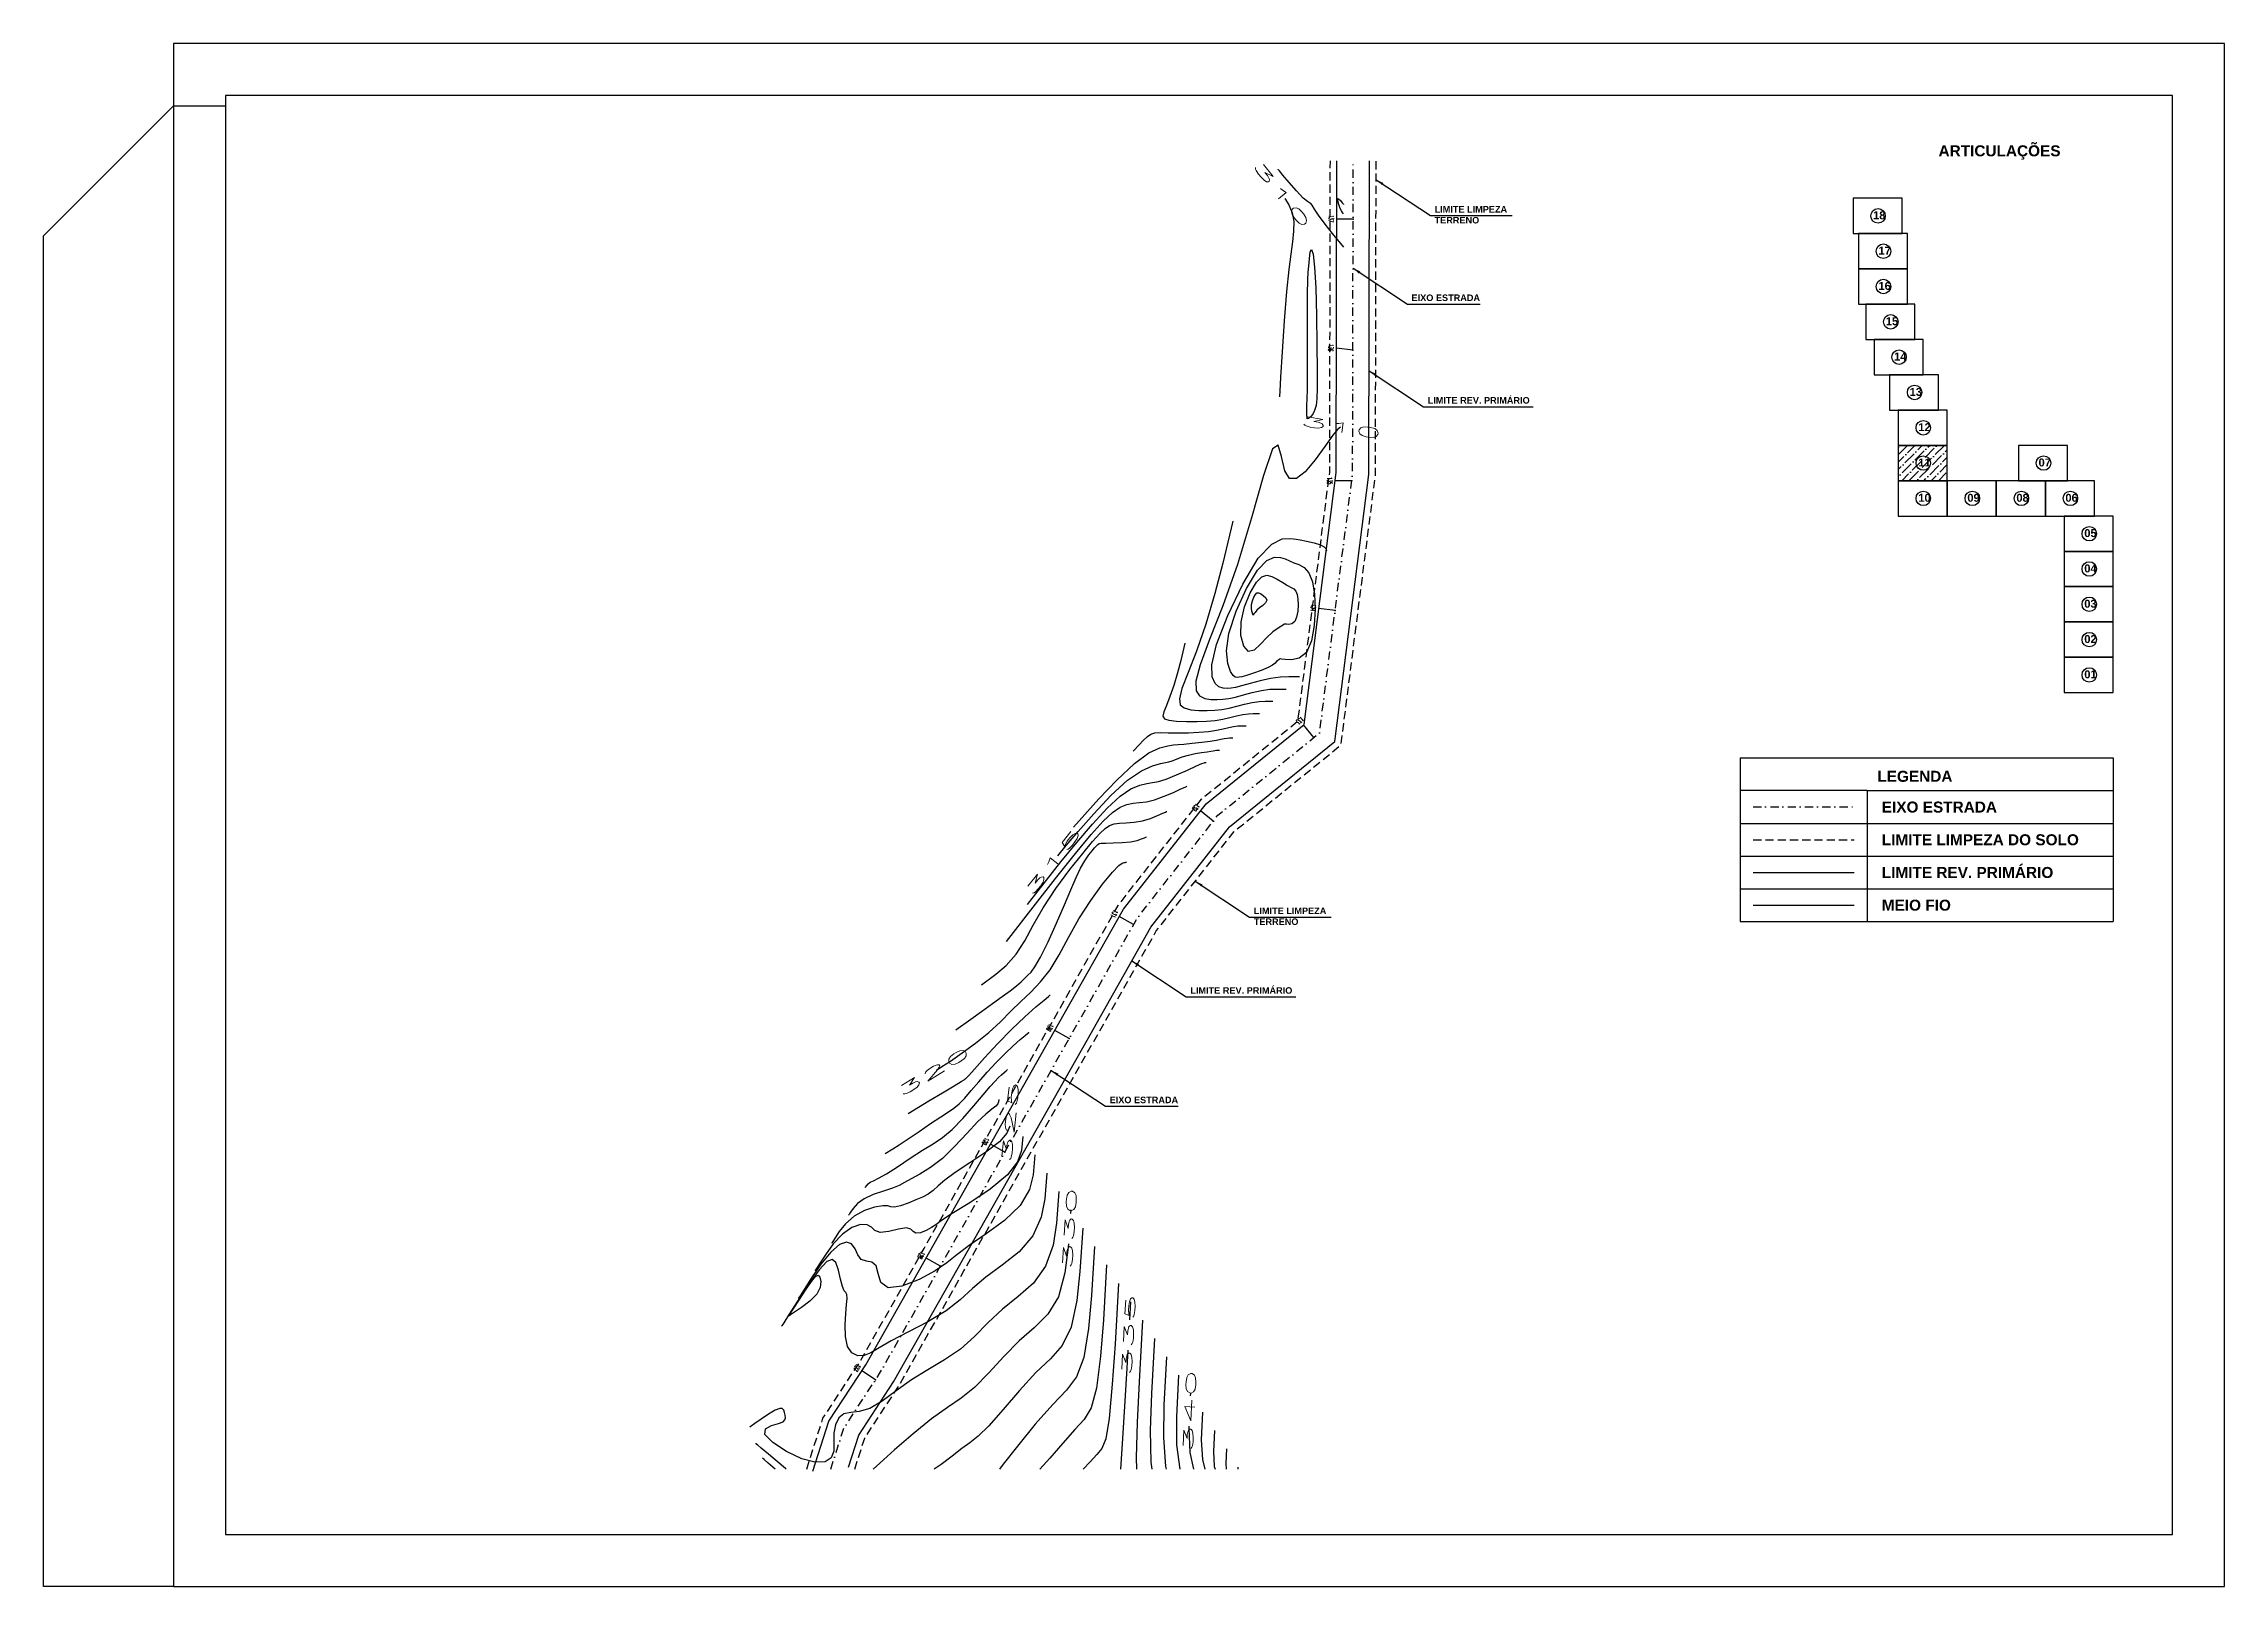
# Model space of a CAD drawing. Header units: millimetres. Extents: x 276147 to 291056, y 9594849 to 9609891.
# Drawn here: x 284630.2 to 284963.8, y 9596633.6 to 9596869.4 of the extents above; entities that cross this region are included whole.
import ezdxf
from ezdxf.enums import TextEntityAlignment as Align

# ---------------------------------------------------------------- set-up
doc = ezdxf.new("R2010")
doc.units = ezdxf.units.MM
doc.header["$LTSCALE"] = 10
for name, pattern in [('CONTINUO', [0]), ('DASHDOTX2', [50.8, 25.4, -12.7, 0, -12.7]), ('HIDDEN', [0.375, 0.25, -0.125])]:
    doc.linetypes.add(name, pattern=pattern)
for name, color, linetype in [('500-dim1', 6, 'Continuous'), ('Curvas mestras', 30, 'Continuous'), ('Curvas simples', 9, 'Continuous'), ('Curvas texto', 2, 'Continuous'), ('TG', 7, 'CONTINUO'), ('Top_malha_coord', 8, 'Continuous')]:
    doc.layers.add(name, color=color, linetype=linetype)
doc.styles.add('r80', font='romans.shx')
doc.styles.add('ROMAND', font='romand', dxfattribs={"height": 0.2})
doc.styles.add('SIMPLEX', font='simplex', dxfattribs={"height": 0.2})
doc.styles.add('T7', font='arial.ttf')
doc.dimstyles.new('cadnorma_dim1', dxfattribs={"dimscale": 0, "dimtxt": 2, "dimasz": 1.199999999999999, "dimexe": 1, "dimexo": 2.5, "dimgap": 0.6, "dimtad": 1, "dimzin": 4, "dimdsep": 46, "dimtxsty": 'r80', "dimblk": 'ARCHTICK', "dimblk1": 'ARCHTICK', "dimblk2": 'ARCHTICK', "dimcen": -1, "dimdle": 1, "dimclrd": 1, "dimclre": 1, "dimclrt": 2, "dimaunit": 1, "dimazin": 0, "dimtfac": 1, "dimtix": 1, "dimtmove": 2, "dimatfit": 0, "dimfxl": 1, "dimarcsym": 0})

msp = doc.modelspace()

# ---------------------------------------------------------------- texts
at = {"layer": 'Curvas texto', "extrusion": (-0.0200587750042602, 0.0327446982403546, 0.999262443146182), "style": 'SIMPLEX'}
for s, rotation, width, p, p2 in [('310', 97.77151934817687, 3.563357477758889, (-5255900.661853894, -8028765.809453704, 308371.1819218277), (-5255902.382740146, -8028753.200065563, 308371.1819218277)), ('310', 138.8463438040613, 3.563357662474632, (-5255886.163882582, -8028728.080728927, 308371.1819218277), (-5255895.746100608, -8028719.705812015, 308371.1819218277)), ('315', 200.5144710529476, 3.56335769751554, (-5255813.492001618, -8028687.667059259, 308376.1819218277), (-5255825.411225785, -8028692.126906123, 308376.1819218277)), ('320', 179.6898605356894, 3.29940508747623, (-5255780.477320583, -8028671.857553501, 308381.1819218277), (-5255793.203410909, -8028671.788667076, 308381.1819218277)), ('325', 232.673386155231, 3.299405302250569, (-5255789.565370034, -8028654.170957885, 308386.1819218277), (-5255797.282048122, -8028664.290790922, 308386.1819218277)), ('330', 234.8303900741499, 3.299405203458049, (-5255788.978124324, -8028635.245609906, 308391.181921828), (-5255796.308444929, -8028645.648711921, 308391.181921828)), ('335', 235.2387140615616, 3.299405226601264, (-5255788.236057478, -8028616.417177748, 308396.1819218277), (-5255795.492053889, -8028626.872255465, 308396.1819218277)), ('340', 235.7994416905184, 3.299405233746888, (-5255790.167612569, -8028601.401709655, 308401.1819218277), (-5255797.320944084, -8028611.927296714, 308401.1819218277))]:
    msp.add_text(s, height=1.5, rotation=rotation, dxfattribs=dict(at, width=width)).set_placement(p, p2, align=Align.FIT)
at = {"layer": 'TG', "color": 5, "extrusion": (0.0065814016536365, 0.0614265860311598, 0.998089905610126), "style": 'ROMAND'}
for s, rotation, width, p, p2 in [('137', 89.98057428421248, 0.5403508742122465, (739172.9456131391, -9554278.41991094, 591535.7188818364), (739172.945986086, -9554277.319911009, 591535.7188818364)), ('136', 89.98057423560394, 0.5403508714674511, (739170.8813908072, -9554258.832354682, 591534.5064829724), (739170.8817637551, -9554257.732354756, 591534.5064829724))]:
    msp.add_text(s, height=0.7500000000000001, rotation=rotation, dxfattribs=dict(at, width=width)).set_placement(p, p2, align=Align.FIT)
at = {"layer": 'TG', "color": 5, "extrusion": (-9.0417960118e-06, 0.0617781533992066, 0.998089905610126), "style": 'ROMAND', "width": 0.5403508723824344}
msp.add_text('135', height=0.7500000000000002, rotation=89.98057423563681, dxfattribs=at).set_placement((-286231.1167053829, -9578420.754929757, 593030.0420723615), (-286231.116332435, -9578419.65492983, 593030.0420723615), align=Align.FIT)
at = {"layer": 'TG', "color": 5, "extrusion": (0.0077021068238707, 0.06129614889733, 0.998089905610126), "style": 'ROMAND', "width": 0.5310344780308227}
msp.add_text('134', height=0.7500000000000002, rotation=89.98057429627417, dxfattribs=at).set_placement((913864.0356866438, -9539152.40245553, 590599.4731273857), (913864.0360595905, -9539151.302455602, 590599.4731273857), align=Align.FIT)
at = {"layer": 'TG', "color": 5, "extrusion": (0.0479381341549736, 0.0389676226232719, 0.998089905610126), "style": 'ROMAND', "width": 0.5403508769569257}
msp.add_text('133', height=0.7500000000000002, rotation=89.98057436920341, dxfattribs=at).set_placement((7267168.036028443, -6262343.870172418, 387776.8804956636), (7267168.036401388, -6262342.770172481, 387776.8804956636), align=Align.FIT)
at = {"layer": 'TG', "color": 5, "extrusion": (0.0380203824269756, 0.0486928212293814, 0.998089905610126), "style": 'ROMAND', "width": 0.5403508742127505}
msp.add_text('132', height=0.7500000000000002, rotation=89.98057412655542, dxfattribs=at).set_placement((5681688.034418805, -7724536.043579007, 478281.2858078366), (5681688.034791755, -7724534.943579077, 478281.2858078366), align=Align.FIT)
at = {"layer": 'TG', "color": 5, "extrusion": (0.030314065066555, 0.0538293393820753, 0.998089905610126), "style": 'ROMAND'}
for s, rotation, width, p, p2 in [('131', 89.98057412652253, 0.6039215642739748, (4460894.744864289, -8485450.178501263, 525379.1177667653), (4460894.745237239, -8485449.078501334, 525379.1177667653)), ('130', 89.98057436913764, 0.5403508751269586, (4460894.786544284, -8485430.216746664, 525377.8822063775), (4460894.786917229, -8485429.116746731, 525377.8822063775)), ('129', 89.98057407794687, 0.54999999417274, (4460894.828224269, -8485410.254992059, 525376.6466459895), (4460894.82859722, -8485409.154992133, 525376.6466459895)), ('128', 89.9805743205291, 0.5403508723821626, (4460894.869904262, -8485390.293237453, 525375.4110856011), (4460894.870277208, -8485389.193237526, 525375.4110856011))]:
    msp.add_text(s, height=0.7500000000000002, rotation=rotation, dxfattribs=dict(at, width=width)).set_placement(p, p2, align=Align.FIT)
at = {"layer": 'TG', "color": 5, "extrusion": (0.0337488733249143, 0.0517450854523293, 0.998089905610126), "style": 'ROMAND', "width": 0.5403508746693115}
msp.add_text('127', height=0.7500000000000002, rotation=89.98057441763105, dxfattribs=at).set_placement((5004067.763920614, -8178021.193609951, 506350.3758822503), (5004067.764293559, -8178020.093610019, 506350.3758822503), align=Align.FIT)
at = {"layer": 'Top_malha_coord', "color": 7, "attachment_point": 1, "style": 'T7'}
for s, width, insert, char_height in [('{\\fArial|b1|i0|c0|p34;ARTICULAÇÕES}', 9.05984542533406, (284920.0491085744, 9596853.892321743), 1.682079722240085), ('{\\fArial|b1|i0|c0|p34;LIMITE LIMPEZA\\PTERRENO}', 16.67673822349752, (284842.9684367299, 9596844.6117463, 160.1796621240507), 1), ('{\\fArial|b1|i0|c0|p34;EIXO ESTRADA}', 16.67673822349752, (284839.4422197721, 9596831.084811823, 160.1796621240507), 1), ('{\\fArial|b1|i0|c0|p34;LIMITE REV. PRIMÁRIO}', 16.67673822349752, (284841.9118371456, 9596815.40220076, 160.1796621240507), 1), ('{\\fArial|b1|i0|c0|p34;LEGENDA}', 9.05984542533406, (284910.6877808005, 9596758.256729884), 1.682079722240085), ('{\\fArial|b1|i0|c0|p34;EIXO ESTRADA}', 20.98438079227344, (284911.3663997489, 9596753.551216455), 1.682079722240085), ('{\\fArial|b1|i0|c0|p34;LIMITE LIMPEZA DO SOLO}', 31.11703686733381, (284911.3663997489, 9596748.551216455), 1.682079722240085), ('{\\fArial|b1|i0|c0|p34;LIMITE REV. PRIMÁRIO}', 41.98582607079879, (284911.3663997489, 9596743.551216455), 1.682079722240085), ('{\\fArial|b1|i0|c0|p34;MEIO FIO}', 41.98582607079879, (284911.3663997489, 9596738.551216457), 1.682079722240085), ('{\\fArial|b1|i0|c0|p34;LIMITE LIMPEZA\\PTERRENO}', 16.67673822349752, (284815.3122178196, 9596737.352318823, 160.1796621240507), 1), ('{\\fArial|b1|i0|c0|p34;LIMITE REV. PRIMÁRIO}', 16.67673822349752, (284805.609317109, 9596725.171758795, 160.1796621240507), 1), ('{\\fArial|b1|i0|c0|p34;EIXO ESTRADA}', 16.67673822349752, (284793.2633386105, 9596708.431271013, 160.1796621240507), 1)]:
    msp.add_mtext_dynamic_manual_height_columns(s, width=width, gutter_width=12.5, heights=[0], dxfattribs=dict(at, insert=insert, char_height=char_height))

# ---------------------------------------------------------------- blocks, each defined once
blk = doc.blocks.new('ASDF')
at = {"layer": 'Top_malha_coord', "color": 7}
for points in [[(288117.2770572668, 9595425.095165152), (288124.7770572668, 9595425.095165152), (288124.7770572668, 9595430.494073676), (288117.2770572668, 9595430.494073676)], [(288118.1013027223, 9595419.696256628), (288125.6013027224, 9595419.696256628), (288125.6013027224, 9595425.095165152), (288118.1013027223, 9595425.095165152)], [(288118.1013027223, 9595414.297348104), (288125.6013027224, 9595414.297348104), (288125.6013027224, 9595419.696256628), (288118.1013027223, 9595419.696256628)], [(288119.2235212072, 9595408.89843958), (288126.7235212072, 9595408.89843958), (288126.7235212072, 9595414.297348104), (288119.2235212072, 9595414.297348104)], [(288120.4897937645, 9595403.499531057), (288127.9897937645, 9595403.499531057), (288127.9897937645, 9595408.89843958), (288120.4897937645, 9595408.89843958)], [(288122.8676055573, 9595398.100622533), (288130.3676055573, 9595398.100622533), (288130.3676055573, 9595403.499531057), (288122.8676055573, 9595403.499531057)], [(288124.19609628, 9595392.701714007), (288131.69609628, 9595392.701714007), (288131.69609628, 9595398.100622533), (288124.19609628, 9595398.100622533)], [(288124.19609628, 9595387.302805483), (288131.69609628, 9595387.302805483), (288131.69609628, 9595392.701714007), (288124.19609628, 9595392.701714007)], [(288142.5888804331, 9595387.302805483), (288150.0888804331, 9595387.302805483), (288150.0888804331, 9595392.701714007), (288142.5888804331, 9595392.701714007)], [(288124.19609628, 9595381.90389696), (288131.69609628, 9595381.90389696), (288131.69609628, 9595387.302805483), (288124.19609628, 9595387.302805483)], [(288131.69609628, 9595381.90389696), (288139.19609628, 9595381.90389696), (288139.19609628, 9595387.302805483), (288131.69609628, 9595387.302805483)], [(288139.19609628, 9595381.90389696), (288146.69609628, 9595381.90389696), (288146.69609628, 9595387.302805483), (288139.19609628, 9595387.302805483)], [(288146.69609628, 9595381.90389696), (288154.19609628, 9595381.90389696), (288154.19609628, 9595387.302805483), (288146.69609628, 9595387.302805483)], [(288149.5854278603, 9595376.504988436), (288157.0854278603, 9595376.504988436), (288157.0854278603, 9595381.90389696), (288149.5854278603, 9595381.90389696)], [(288149.5854278603, 9595371.106079912), (288157.0854278603, 9595371.106079912), (288157.0854278603, 9595376.504988436), (288149.5854278603, 9595376.504988436)], [(288149.5854278603, 9595365.707171388), (288157.0854278603, 9595365.707171388), (288157.0854278603, 9595371.106079912), (288149.5854278603, 9595371.106079912)], [(288149.5854278603, 9595360.308262864), (288157.0854278603, 9595360.308262864), (288157.0854278603, 9595365.707171388), (288149.5854278603, 9595365.707171388)], [(288149.5854278603, 9595354.90935434), (288157.0854278603, 9595354.90935434), (288157.0854278603, 9595360.308262864), (288149.5854278603, 9595360.308262864)]]:
    blk.add_lwpolyline(points, close=True, dxfattribs=at)
for centre in [(288121.1075160061, 9595427.794619417), (288121.9317614617, 9595422.39571089), (288121.9317614617, 9595416.996802364), (288123.0539799466, 9595411.59789384), (288124.3202525039, 9595406.19898532), (288126.6980642967, 9595400.800076792), (288128.0265550194, 9595395.401168272), (288128.0265550194, 9595390.002259746), (288146.4193391725, 9595390.002259746), (288128.0265550194, 9595384.603351222), (288135.5265550194, 9595384.603351222), (288143.0265550194, 9595384.603351222), (288150.5265550194, 9595384.603351222), (288153.4158865996, 9595379.204442697), (288153.4158865996, 9595373.805534175), (288153.4158865996, 9595368.406625653), (288153.4158865996, 9595363.007717127), (288153.4158865996, 9595357.608808603)]:
    blk.add_circle(centre, 1.10921345708195, dxfattribs=at)
at = {"layer": 'Top_malha_coord', "color": 7, "char_height": 1.216883596980453, "attachment_point": 1, "style": 'T7'}
for s, insert in [('{\\fArial|b1|i0|c0|p34;18}', (288120.3443937709, 9595428.492702857)), ('{\\fArial|b1|i0|c0|p34;17}', (288121.1686392266, 9595423.093794333)), ('{\\fArial|b1|i0|c0|p34;16}', (288121.1686392266, 9595417.694885807)), ('{\\fArial|b1|i0|c0|p34;15}', (288122.2908577114, 9595412.295977283)), ('{\\fArial|b1|i0|c0|p34;14}', (288123.5571302687, 9595406.89706876)), ('{\\fArial|b1|i0|c0|p34;13}', (288125.9349420615, 9595401.498160236)), ('{\\fArial|b1|i0|c0|p34;12}', (288127.2634327842, 9595396.099251712)), ('{\\fArial|b1|i0|c0|p34;11}', (288127.2634327842, 9595390.700343188)), ('{\\fArial|b1|i0|c0|p34;07}', (288145.6562169372, 9595390.700343188)), ('{\\fArial|b1|i0|c0|p34;10}', (288127.2634327842, 9595385.301434664)), ('{\\fArial|b1|i0|c0|p34;09}', (288134.7634327842, 9595385.301434664)), ('{\\fArial|b1|i0|c0|p34;08}', (288142.2634327842, 9595385.301434664)), ('{\\fArial|b1|i0|c0|p34;06}', (288149.7634327842, 9595385.301434664)), ('{\\fArial|b1|i0|c0|p34;05}', (288152.6527643644, 9595379.902526142)), ('{\\fArial|b1|i0|c0|p34;04}', (288152.6527643644, 9595374.503617616)), ('{\\fArial|b1|i0|c0|p34;03}', (288152.6527643644, 9595369.104709093)), ('{\\fArial|b1|i0|c0|p34;02}', (288152.6527643644, 9595363.705800567)), ('{\\fArial|b1|i0|c0|p34;01}', (288152.6527643644, 9595358.306892043))]:
    blk.add_mtext_dynamic_manual_height_columns(s, width=9.05984542533406, gutter_width=12.5, heights=[0], dxfattribs=dict(at, insert=insert))
blk = doc.blocks.new('_ArchTick')
at = {"color": 0, "linetype": 'ByBlock', "const_width": 0.15}
blk.add_lwpolyline([(-0.5, -0.5), (0.5, 0.5)], dxfattribs=at)

# ---------------------------------------------------------------- hatches: boundary and pattern name
at = {"layer": 'Top_malha_coord'}
h = msp.add_hatch(dxfattribs=at)
h.set_pattern_fill('ANSI36', color=8, scale=0.25)
h.set_pattern_definition([(45, (-3235.695708539337, 1447.700310340151), (0.4209495056751168, 1.54348152080876), [1.984375, -0.396875, 0, -0.396875])])
h.paths.add_polyline_path([(284921.3897193209, 9596808.008573204), (284913.8897193209, 9596808.008573204), (284913.8897193209, 9596802.60966468), (284921.3897193209, 9596802.60966468)])
h.paths.add_polyline_path([(284918.8293915174, 9596805.309118943, -1), (284916.6109646032, 9596805.309118943, -1)], flags=0)
h.paths.add_polyline_path([(284916.5814488485, 9596804.120866796), (284919.0807916251, 9596804.120866796), (284919.0807916251, 9596806.62851028), (284916.5814488485, 9596806.62851028)], flags=24)

# ---------------------------------------------------------------- linework, layer by layer
at = {"color": 8, "linetype": 'HIDDEN', "ltscale": 0.5}
msp.add_line((284891.6983607654, 9596747.722011287), (284907.1409358699, 9596747.722011287), dxfattribs=at)
at = {"color": 8, "linetype": 'HIDDEN', "ltscale": 0.5, "elevation": 160.1796621240507, "flags": 128}
for points in [[(284746.9333912238, 9596651.498300847), (284749.4119759246, 9596659.264591852), (284755.0907825473, 9596667.93202954), (284764.883133041, 9596685.236074753), (284784.5799982426, 9596720.042370353), (284794.5580024014, 9596737.674483825), (284807.3050971983, 9596753.929777287), (284822.0658793808, 9596765.877419747), (284826.927441512, 9596803.92630554), (284827.0196191135, 9596851.49830085)], [(284754.2812392337, 9596651.498300847), (284755.7903442389, 9596656.22686575), (284761.0707773116, 9596664.286274647), (284770.9752920193, 9596681.788525043), (284790.6721572212, 9596716.594820647), (284800.3910182637, 9596733.769002777), (284812.3247218111, 9596748.987047072), (284828.6534002176, 9596762.203772923), (284833.9265785592, 9596803.47416196), (284834.0196322542, 9596851.49830085)]]:
    msp.add_lwpolyline(points, dxfattribs=at)
at = {"linetype": 'Continuous'}
for p in [(284830.5023746805, 9596842.595219804, 160.1796621240507), (284830.5023746805, 9596842.595219804, 160.1796621240507), (284830.4636218692, 9596822.595257513, 160.1796621240507), (284830.4636218692, 9596822.595257513, 160.1796621240507), (284830.2869686465, 9596802.604203572, 160.1796621240507), (284830.2869686465, 9596802.604203572, 160.1796621240507), (284827.7521466489, 9596782.765487108, 160.1796621240507), (284827.7521466489, 9596782.765487108, 160.1796621240507), (284824.4868412923, 9596763.334137533, 160.1796621240507), (284824.4868412923, 9596763.334137533, 160.1796621240507), (284809.1212361557, 9596750.57382914, 160.1796621240507), (284809.1212361557, 9596750.57382914, 160.1796621240507), (284796.919983952, 9596734.741840716, 160.1796621240507), (284796.919983952, 9596734.741840716, 160.1796621240507), (284787.069842013, 9596717.335672347, 160.1796621240507), (284787.069842013, 9596717.335672347, 160.1796621240507), (284777.2197000745, 9596699.929503975, 160.1796621240507), (284777.2197000745, 9596699.929503975, 160.1796621240507), (284767.3695581361, 9596682.52333561, 160.1796621240507), (284767.3695581361, 9596682.52333561, 160.1796621240507), (284757.4561241802, 9596665.15575376, 160.1796621240507), (284757.4561241802, 9596665.15575376, 160.1796621240507)]:
    msp.add_point(p, dxfattribs=at)
at = {"layer": '500-dim1', "ltscale": 0.1}
for points in [[(284650.0564834579, 9596633.55606258), (284963.7748950092, 9596633.55606258), (284963.7748950092, 9596869.440539112), (284650.0564834579, 9596869.440539112)], [(284657.998721725, 9596641.498300847), (284955.832656742, 9596641.498300847), (284955.832656742, 9596861.498300847), (284657.998721725, 9596861.498300847)]]:
    msp.add_lwpolyline(points, close=True, dxfattribs=at)
msp.add_lwpolyline([(284650.0564834579, 9596633.55606258), (284630.20088779, 9596633.55606258), (284630.20088779, 9596840.054257523), (284650.0564834579, 9596859.909853192), (284657.998721725, 9596859.909853192)], dxfattribs=at)
at = {"layer": 'Curvas mestras', "linetype": 'CONTINUO'}
for points in [[(284820.0438449727, 9596845.752416015, -161.6143238256013), (284820.6797217156, 9596844.781298753, -161.5697370902312), (284821.1922758761, 9596843.592325937, -161.520487000726), (284821.4224489622, 9596842.24140582, -161.4715984809704), (284821.4073846764, 9596840.74527909, -161.4228744969846), (284821.2332730188, 9596839.110894283, -161.3728126028695), (284820.9753201238, 9596837.274158336, -161.3178028849329), (284820.664777633, 9596834.88680076, -161.2458055811844), (284820.3219133182, 9596831.529508423, -161.1426734290694), (284819.9711444862, 9596827.042367728, -161.0026760982259), (284819.653488552, 9596822.3030511, -160.8537505531826), (284819.4141144626, 9596818.448630448, -160.7322506499154), (284819.283804463, 9596816.31433305, -160.664927930306), (284819.2357959884, 9596815.528012587, -160.6401248015722), (284819.2289377779, 9596815.415681092, -160.636581494557)], [(284828.5519430823, 9596810.778520847, -160.2974809099364), (284828.1808679269, 9596810.481465647, -160.2951955545836), (284827.4243827303, 9596809.563192436, -160.280290148014), (284826.1917157231, 9596807.85304178, -160.2489944887024), (284824.678782717, 9596805.79421099, -160.2118989184059), (284823.15317093, 9596803.983365068, -160.1831840398049), (284821.8405038246, 9596802.946520196, -160.1755577367407), (284820.7985458534, 9596802.927094383, -160.1958370019242), (284820.0430987233, 9596804.097860824, -160.2493662206948), (284819.5357828119, 9596806.298267717, -160.3316547084509), (284819.021501203, 9596808.0344782, -160.3988718322621), (284818.1909776528, 9596807.4793324, -160.3973519146352), (284816.8136094685, 9596803.398289863, -160.2912694849333), (284814.9734841447, 9596796.927280758, -160.1161597509312), (284812.8333637202, 9596789.794852663, -159.9253980417529), (284810.5874489408, 9596783.460895833, -159.7629250027498), (284808.5556993563, 9596778.310663208, -159.6349422027383), (284807.0895102266, 9596774.460752396, -159.5382166524327), (284806.4449854085, 9596771.94799166, -159.4688142503405), (284806.4970441532, 9596770.490134764, -159.4199969260048), (284807.0253103212, 9596769.725171128, -159.3843257408848), (284807.82589661, 9596769.335210916, -159.3554765531121), (284808.7608810816, 9596769.178856244, -159.3315845017464), (284809.7088296371, 9596769.158829996, -159.3118995428344), (284810.5883003228, 9596769.199735213, -159.2955858349128), (284811.4778167263, 9596769.313676557, -159.2814637845408), (284812.4958915764, 9596769.53463685, -159.2682679957038), (284813.7225802412, 9596769.873474862, -159.254747299969), (284815.084089623, 9596770.248541117, -159.239707428173), (284816.4681682691, 9596770.55506607, -159.2219684895503), (284817.7635968148, 9596770.715783762, -159.2012311372932), (284818.8632993062, 9596770.763474507, -159.180718942513), (284819.6612378803, 9596770.758425184, -159.1645359978688), (284820.0916991436, 9596770.750457542, -159.1556340084903), (284820.2502905561, 9596770.74752178, -159.1523543094194), (284820.2729460448, 9596770.747102957, -159.1518858082968)], [(284785.3362998357, 9596745.23323439, -154.0134383096269), (284786.623846417, 9596746.8242665, -154.0397289595244), (284788.4528816759, 9596749.000521732, -154.0743270917705), (284790.8227394851, 9596751.700713936, -154.1152378000811), (284793.4512535175, 9596754.482172372, -154.1536193542674), (284795.9858846447, 9596756.806880383, -154.17891828049), (284798.1308669222, 9596758.273946755, -154.1839349093175), (284799.8175251453, 9596759.030984987, -154.1748849250402), (284801.0339612997, 9596759.362737998, -154.1613378664156), (284801.8087371986, 9596759.521829918, -154.1509986021233), (284802.3322659905, 9596759.632423667, -154.1441135367754), (284802.8354256509, 9596759.786564372, -154.1390643371528), (284803.5035819143, 9596760.047914738, -154.1342162039623), (284804.3400505418, 9596760.366603827, -154.1278683641253), (284805.3026400588, 9596760.66438228, -154.1183036085826), (284806.3354511046, 9596760.88112608, -154.1046738418194), (284807.3277758234, 9596761.02924052, -154.0896078742485), (284808.1552004807, 9596761.139260227, -154.0766037200487), (284808.7292211789, 9596761.235311953, -154.0682285756015), (284809.1049683715, 9596761.31589091, -154.0633264652247), (284809.3734793465, 9596761.373082444, -154.0598105904323), (284809.6074293956, 9596761.40210806, -154.0560655118574), (284809.8060317996, 9596761.410720937, -154.0523610846981), (284809.9501368413, 9596761.409809422, -154.0494385112802), (284810.0278769244, 9596761.408369636, -154.0478308093411), (284810.0565179563, 9596761.40783982, -154.0472385198486), (284810.0606089609, 9596761.407763993, -154.0471539138493)], [(284766.7766333206, 9596712.488697477, -148.3093053818124), (284767.6112240231, 9596713.020727787, -148.3099861888008), (284768.9001807835, 9596713.87914476, -148.3122415633665), (284770.6859362235, 9596715.11661401, -148.316945523457), (284772.7432579363, 9596716.626416773, -148.3251222367075), (284774.779999756, 9596718.26198693, -148.3378333172554), (284776.5718179182, 9596719.89642201, -148.3554236972963), (284778.1655852372, 9596721.481463064, -148.3753710805581), (284779.6759799218, 9596722.988511778, -148.3944363305022), (284781.1916288028, 9596724.42850248, -148.4111986948669), (284782.696951193, 9596725.970498053, -148.4315109328276), (284784.1503150293, 9596727.823095012, -148.4630442206658), (284785.5386380105, 9596730.131350864, -148.5108145369709), (284786.9630189228, 9596732.786182083, -148.5692179237053), (284788.5531073196, 9596735.614969123, -148.629995303138), (284790.3667685596, 9596738.420897916, -148.6855357361169), (284792.1747332329, 9596740.91038426, -148.7308210592277), (284793.6759507381, 9596742.765651433, -148.761481252292), (284794.6486525531, 9596743.775417684, -148.7750445403767), (284795.1881984668, 9596744.154378224, -148.7766320295891), (284795.4692333529, 9596744.223726228, -148.7732631089425), (284795.6403939593, 9596744.249755893, -148.770680265236), (284795.7462895408, 9596744.279173346, -148.7695185384623), (284795.8055182376, 9596744.303790737, -148.7691362903247), (284795.8351423661, 9596744.31750366, -148.7689909850855), (284795.8460559921, 9596744.322555637, -148.7689374570295), (284795.8476153658, 9596744.323276633, -148.7689297810689)], [(284778.0185424306, 9596703.907835247, -142.7987643747151), (284777.5575231837, 9596702.858680736, -142.7736390767645), (284776.392604073, 9596701.517481277, -142.7530735873992), (284774.3440582317, 9596699.947627848, -142.7427529185338), (284771.8793333524, 9596698.322891636, -142.7389880065134), (284769.6276702659, 9596696.844638392, -142.7357462625045), (284768.0643084475, 9596695.669246513, -142.7286122712798), (284767.0484809729, 9596694.77315098, -142.7196395304313), (284766.2854185623, 9596694.087799422, -142.7124987309476), (284765.520109856, 9596693.545440285, -142.7100887220845), (284764.656574168, 9596693.0815252, -142.7122210035709), (284763.6385907302, 9596692.632306648, -142.7179351928903), (284762.4566287738, 9596692.164127594, -142.7263197040561), (284761.2879195215, 9596691.76369211, -142.7366580660714), (284760.3563861993, 9596691.547796777, -142.7482826295568), (284759.7878390788, 9596691.580798944, -142.7607768494895), (284759.3156356399, 9596691.717308044, -142.7747289117219), (284758.5750244127, 9596691.75949626, -142.7909780908053), (284757.3152386092, 9596691.539688263, -142.8090636434176), (284755.7414671566, 9596691.010815607, -142.8233243135296), (284754.1728886654, 9596690.155963317, -142.8267987587864), (284752.875482076, 9596689.008562855, -142.8152433411128), (284751.9024366622, 9596687.803436512, -142.7952852212152), (284751.2537440173, 9596686.825749, -142.7762690931817), (284750.9113796793, 9596686.284662904, -142.7654107928069), (284750.7852459249, 9596686.085316183, -142.7614103826604), (284750.7672259593, 9596686.056837656, -142.7608388987396)], [(284787.3049999277, 9596691.124833953, -137.1897769461179), (284787.2697783468, 9596690.579983067, -137.1726298230028)], [(284786.9703050942, 9596685.94732394, -137.0268343320608), (284786.9350835136, 9596685.402473053, -137.0096872090039), (284786.4190817338, 9596681.491143353, -136.8918753687435), (284785.4180320908, 9596677.839530516, -136.7923108033396), (284783.8069111171, 9596675.157141617, -136.7367529242442), (284781.7378160513, 9596673.109725723, -136.7111955711411), (284779.4321253158, 9596671.102094907, -136.691691252196), (284777.0854237978, 9596668.709454576, -136.6603938405428), (284774.7901262624, 9596666.188589392, -136.6238627838579), (284772.6128549424, 9596663.966678353, -136.5947589071261), (284770.5676877519, 9596662.31611135, -136.5817255243569), (284768.4585383471, 9596660.890130864, -136.5773359394193), (284766.0367790623, 9596659.187189257, -136.5701458519584), (284763.1910039789, 9596656.891486276, -136.5520431609152), (284760.3587101318, 9596654.43019808, -136.5282438132822), (284758.1146172937, 9596652.416244203, -136.5072958042988), (284757.0926732858, 9596651.49830085, -136.4977299156905)], [(284796.461528253, 9596677.075062344, -131.5418870330582), (284796.3026175454, 9596674.31086736, -131.4544974016867)], [(284796.036176021, 9596669.676212827, -131.3079734585158), (284795.8772663129, 9596666.91201784, -131.2205838070044), (284795.4857670085, 9596660.242857805, -131.0099017804282), (284795.1357644312, 9596654.5640552, -130.830839657367), (284794.915448204, 9596651.49830085, -130.7348008958747)], [(284805.6180575783, 9596663.025290733, -125.8939970998003), (284805.6018837872, 9596662.686038068, -125.8832048400331)], [(284805.3808246811, 9596658.049029574, -125.735692772691), (284805.36465189, 9596657.709776904, -125.7249004928421), (284805.5143131797, 9596654.032978073, -125.6014117224517), (284806.0739362479, 9596651.49830085, -125.5071195826815)], [(284743.7731392188, 9596651.49830085, -136.7651006538728), (284743.6560806266, 9596651.582894193, -136.770222467047), (284742.3905547538, 9596652.624560183, -136.829760316727), (284741.0615135361, 9596653.74748544, -136.8932359210707), (284739.9833530977, 9596654.66890499, -136.9450723361483), (284739.3866693727, 9596655.18008205, -136.973800608041), (284739.1668385793, 9596655.368410653, -136.9843847140696), (284739.1354337528, 9596655.395315023, -136.9858967471778)]]:
    msp.add_polyline3d(points, dxfattribs=at)
at = {"layer": 'Curvas simples', "linetype": 'CONTINUO'}
for points in [[(284829.0676341596, 9596838.333030537, -160.1893211095271), (284827.3598315266, 9596840.426115775, -160.292190855162), (284826.2203464524, 9596841.856652433, -160.3619414660174), (284825.2114416507, 9596843.191959647, -160.4259503024773), (284824.5723145048, 9596844.148936918, -160.4701389336519), (284824.2317525323, 9596844.732406257, -160.4960948609773), (284824.0409360376, 9596845.019171562, -160.5093222054679), (284823.8508890706, 9596845.12184889, -160.5165017481454), (284823.5120126803, 9596845.296311812, -160.5290211630313), (284822.8745476624, 9596845.834247068, -160.559444897252), (284821.8665546211, 9596846.909002896, -160.6148974575594), (284820.7273523945, 9596848.220571607, -160.680743945963), (284819.7740786271, 9596849.350607025, -160.7369095439467), (284819.2430660173, 9596849.983813632, -160.7683183314771), (284819.0474294752, 9596850.217099592, -160.7798899740705), (284819.0194819704, 9596850.250426736, -160.7815430730375)], [(284829.0260672883, 9596843.408022668, -159.3557191471013), (284828.8630747806, 9596843.61631016, -159.3658163355107), (284828.723168425, 9596843.850594996, -159.3763020056326), (284828.5363131009, 9596844.250710124, -159.3931641804779), (284828.3179268243, 9596844.824826276, -159.4163611109511), (284828.1458693388, 9596845.395973217, -159.4385307588059), (284828.1136150721, 9596845.740896188, -159.4504809524192), (284828.2783434305, 9596845.708089067, -159.4460992124191), (284828.5520647612, 9596845.433054268, -159.4315920664489), (284828.8104953905, 9596845.123042827, -159.4162457146126), (284828.9578228378, 9596844.941195523, -159.4073293952065), (284829.0121003715, 9596844.874199152, -159.4040444554671), (284829.0198544475, 9596844.864628237, -159.4035751754677)], [(284812.1198190679, 9596796.42906862, -159.1563790777259), (284810.5670023241, 9596789.994017823, -158.9766803447532), (284809.3681422134, 9596785.38327238, -158.8496568548403), (284807.9775778961, 9596780.659779087, -158.722786935305), (284806.5384083888, 9596776.566892656, -158.6175569686133), (284805.2499207288, 9596773.285528813, -158.5358949533224), (284804.3254444569, 9596770.855992764, -158.4748393580344), (284803.9338931692, 9596769.273316504, -158.4308366862501), (284804.0664876762, 9596768.351432145, -158.3979659336296), (284804.6700338497, 9596767.859001543, -158.3697142081478), (284805.6688862664, 9596767.595151024, -158.3410175811409), (284806.8976163582, 9596767.480883576, -158.3126081540508), (284808.16834826, 9596767.467666633, -158.2866669106556), (284809.3370251122, 9596767.517992133, -158.2648564916712), (284810.4348510285, 9596767.638429184, -158.2467657805214), (284811.536850129, 9596767.846572388, -158.2314653299077), (284812.6969743906, 9596768.143178733, -158.2178969363126), (284813.8848992688, 9596768.461678704, -158.2044879138379), (284815.0492300843, 9596768.718669144, -158.1895369112285), (284816.1323625307, 9596768.853048423, -158.1721980216939), (284817.051845805, 9596768.892923992, -158.1550473774809), (284817.7190174716, 9596768.888701832, -158.1415164980248), (284818.0789348999, 9596768.88203996, -158.1340733646325), (284818.2115356366, 9596768.879585588, -158.1313311660456), (284818.2304790273, 9596768.879234964, -158.1309394147506)], [(284822.315414062, 9596772.61497095, -160.1728321816449), (284820.6747538068, 9596772.634025017, -160.2063904874635), (284819.394830099, 9596772.5785191, -160.230264272916), (284817.8871054518, 9596772.391461996, -160.2544000553575), (284816.2832809787, 9596772.03540452, -160.274926954848), (284814.7481860921, 9596771.603770988, -160.2915976636254), (284813.4549330258, 9596771.222702317, -160.305070694329), (284812.520781422, 9596770.988922933, -160.3161617759292), (284811.8395755316, 9596770.881477294, -160.3263151453834), (284811.2493110147, 9596770.849993363, -160.3371321750132), (284810.6241468028, 9596770.876827903, -160.3505607965894), (284809.982907953, 9596771.0752708, -160.3699355050016), (284809.380585795, 9596771.591341712, -160.3989373265326), (284808.9190972969, 9596772.610427497, -160.4415953396497), (284808.8880509829, 9596774.475388702, -160.5033312161945), (284809.6239840106, 9596777.568451043, -160.5899145542903), (284811.3228651932, 9596782.002131328, -160.701098606482), (284813.6184099663, 9596786.81011072, -160.8125708419507), (284816.0037684205, 9596790.756360468, -160.8940022909342), (284818.0500997908, 9596792.927730398, -160.9240784262915), (284819.6405928761, 9596793.702575613, -160.9175423353704), (284820.73644962, 9596793.7821298, -160.8981514675802), (284821.3627897591, 9596793.745525502, -160.8843790969954), (284821.800420196, 9596793.6834877, -160.8735613786525), (284822.3940666355, 9596793.564644223, -160.8577504030222), (284823.3756563637, 9596793.367469085, -160.8315851767806), (284824.5259090203, 9596793.109832993, -160.8000530446556), (284825.5127418381, 9596792.81945782, -160.7707285113542), (284826.0859997109, 9596792.525370168, -160.7495842541361), (284826.3232362063, 9596792.261828505, -160.7361861064241), (284826.3839335616, 9596792.064400002, -160.7284981849629), (284826.4019400752, 9596791.957073078, -160.7246197479803), (284826.4085743183, 9596791.917532053, -160.723190860383), (284826.4095219222, 9596791.911882477, -160.7229867084793)], [(284804.7708274698, 9596777.781324012, -157.6920960847314), (284804.1314324566, 9596775.1315968, -157.6181024729417), (284803.6377842349, 9596773.233054677, -157.5657986856208), (284803.0651992808, 9596771.288086908, -157.5135581253239), (284802.4726003057, 9596769.602780087, -157.4702281132017), (284801.9420460348, 9596768.251630623, -157.4366025996537), (284801.5613796871, 9596767.251233133, -157.4114620437872), (284801.4227999307, 9596766.598641353, -157.3928591423578), (284801.6359322013, 9596766.212730516, -157.3759349536526), (284802.3147573783, 9596765.992831964, -157.3551026753525), (284803.5118749255, 9596765.855092136, -157.3265586619641), (284805.0343506345, 9596765.782910913, -157.2936318264951), (284806.6278668849, 9596765.776504263, -157.2614343111313), (284808.0857499016, 9596765.836249057, -157.2341271484879), (284809.3918863327, 9596765.963182813, -157.2120677890748), (284810.5778086793, 9596766.15850692, -157.1946626313406), (284811.6713675402, 9596766.412882607, -157.1810465926796), (284812.685707913, 9596766.674815297, -157.1692683871629), (284813.6302928992, 9596766.882272217, -157.1571053127668), (284814.5011292462, 9596766.99031308, -157.1431648860712), (284815.2403923042, 9596767.022373477, -157.129375812507), (284815.7767970636, 9596767.01897848, -157.1184969982391), (284816.0661706559, 9596767.01362238, -157.1125127207165), (284816.172781717, 9596767.011649394, -157.11030800259), (284816.1880110104, 9596767.011366973, -157.1099930415189)], [(284796.8835905674, 9596761.247751288, -156.3078966196885), (284797.7773879149, 9596762.244148187, -156.3226057043907), (284798.4071357369, 9596762.908427877, -156.3317321038016), (284799.0322090089, 9596763.49549665, -156.3384222237769), (284799.5736576174, 9596763.862511376, -156.3395800682742), (284800.1694965935, 9596764.036696732, -156.33332730355), (284801.0119845035, 9596764.087794608, -156.3180899743133), (284802.2339940015, 9596764.080930093, -156.2933349259224), (284803.7308451006, 9596764.062764056, -156.2626924845649), (284805.3384759086, 9596764.07534356, -156.2308337944819), (284806.9088708834, 9596764.151543623, -156.2018073344047), (284808.3582219109, 9596764.287566015, -156.17717096963), (284809.6187672301, 9596764.470441453, -156.1578599328318), (284810.6457616894, 9596764.68258648, -156.1441962290814), (284811.4865165592, 9596764.887952888, -156.1340488930841), (284812.2113547164, 9596765.045876294, -156.1246737672159), (284812.8698959644, 9596765.12757874, -156.1141317831611), (284813.4289388014, 9596765.151821967, -156.1037042148787), (284813.8345766579, 9596765.149256127, -156.0954775311079), (284814.0534054122, 9596765.145204797, -156.0909520971149), (284814.1340267977, 9596765.143713206, -156.0892848593907), (284814.1455439953, 9596765.143499976, -156.0890466806854)], [(284787.7404452981, 9596749.647250293, -155.1105589042677), (284791.6135684659, 9596753.96496819, -155.1742981790708), (284794.3424743619, 9596756.843513187, -155.2138459256644), (284797.0511272093, 9596759.387479864, -155.2428364710326), (284799.2690651319, 9596760.982987128, -155.2505974813507), (284800.9526753507, 9596761.773558572, -155.2427075268028), (284802.165053356, 9596762.09206647, -155.2288079023969), (284803.0074137202, 9596762.227195688, -155.2163267453111), (284803.7334473419, 9596762.290877417, -155.2038394291562), (284804.6349602045, 9596762.35085643, -155.1877082825199), (284805.9055859844, 9596762.459927356, -155.1657764044616), (284807.3462551285, 9596762.61108524, -155.1418102892025), (284808.6597257803, 9596762.782375993, -155.1210572343229), (284809.6201558385, 9596762.952290352, -155.107345865425), (284810.2873252034, 9596763.101089476, -155.0988293663508), (284810.7924175316, 9596763.20947937, -155.0922421687542), (284811.2386626799, 9596763.2648434, -155.0850986474802), (284811.6174853004, 9596763.281271452, -155.0780326497301), (284811.8923572495, 9596763.279532773, -155.0724580111241), (284812.0406411684, 9596763.276787218, -155.0693914531989), (284812.095271876, 9596763.275776014, -155.0682616833041), (284812.1030769781, 9596763.275631983, -155.0681002872557)], [(284780.6986934337, 9596737.798246523, -152.8621574439134), (284783.6219421373, 9596741.550641494, -152.9264391081783), (284785.81361588, 9596744.319404317, -152.9731735901118), (284788.2417753034, 9596747.30676526, -153.0223241705357), (284790.6356809644, 9596750.118039757, -153.0663921933415), (284792.8683038838, 9596752.528468173, -153.1005624661597), (284794.8485392001, 9596754.355772836, -153.120690756969), (284796.5067153652, 9596755.48466932, -153.1243978832176), (284797.858873076, 9596756.067840144, -153.1163650840431), (284798.9424833485, 9596756.324963072, -153.1030387731411), (284799.829917059, 9596756.463241912, -153.0897560421404), (284800.7331425668, 9596756.640003687, -153.0774173552895), (284801.8990241019, 9596757.000105457, -153.0658140657147), (284803.4672297679, 9596757.627841664, -153.0549047675126), (284805.1486172064, 9596758.365270216, -153.0453179998699), (284806.5468449399, 9596758.993889403, -153.0378497016177), (284807.3678915628, 9596759.349758536, -153.0330297844743), (284807.7270119716, 9596759.487187056, -153.0303243290077), (284807.8417791314, 9596759.515044443, -153.0289333962396), (284807.8949102843, 9596759.523934474, -153.0281581799759), (284807.9296887619, 9596759.53139308, -153.02770446162), (284807.954542164, 9596759.536686515, -153.0273790246833), (284807.9761961111, 9596759.53937272, -153.0270323761765), (284807.9945782988, 9596759.540170426, -153.0266895198406), (284808.0079164335, 9596759.54008607, -153.0264190114944), (284808.0151116805, 9596759.539952058, -153.0262701856814), (284808.0177630372, 9596759.539903628, -153.0262153765911), (284808.0181419435, 9596759.539895998, -153.0262075204778)], [(284777.4799630947, 9596732.178777343, -151.7418871457016), (284781.9075844366, 9596737.8680476, -151.8394398739006), (284785.0033863405, 9596741.814541133, -151.9066181678468), (284788.0306689304, 9596745.613008788, -151.9703212492427), (284790.4486234412, 9596748.535364583, -152.0175465336911), (284792.2853542485, 9596750.574762978, -152.0475055452229), (284793.7111947557, 9596751.904665293, -152.0624632133663), (284794.8825638082, 9596752.69539188, -152.0648608570595), (284795.900220009, 9596753.1046963, -152.0578452956656), (284796.8510053975, 9596753.287188144, -152.0447396795757), (284797.8208422343, 9596753.390649194, -152.0286618833456), (284798.8919736603, 9596753.535543013, -152.0119084468138), (284800.145720038, 9596753.835505344, -151.9965706938787), (284801.6024473297, 9596754.355148483, -151.984357078411), (284803.0386808936, 9596754.96299094, -151.9754450372097), (284804.1699896848, 9596755.478527768, -151.9696291769764), (284804.7920883791, 9596755.766494267, -151.966577764801), (284805.0212825311, 9596755.87258771, -151.9654535795239), (284805.054024409, 9596755.887743633, -151.9652929751578)], [(284773.6728005418, 9596725.51894292, -150.5993371987392), (284775.8698706908, 9596727.148695936, -150.6086392945985), (284777.4207447655, 9596728.496813547, -150.6216839860103), (284778.9656089229, 9596730.217489293, -150.6470576260731), (284780.2824603345, 9596732.269980757, -150.6878815233617), (284781.5596809324, 9596734.641289515, -150.7399482347796), (284783.0882523276, 9596737.325350156, -150.7972179604371), (284785.0503871411, 9596740.258451695, -150.8539453040252), (284787.1932280042, 9596743.146291936, -150.9055620688273), (284789.1551505506, 9596745.636921117, -150.9477943557108), (284790.6572954359, 9596747.461629048, -150.9774345412993), (284791.7518704266, 9596748.684674736, -150.9955403238677), (284792.573849309, 9596749.453556744, -151.0042356570161), (284793.2584132508, 9596749.906114444, -151.0053238108198), (284793.9415679399, 9596750.141551455, -150.9993254544938), (284794.7595284462, 9596750.249413216, -150.9864405660451), (284795.8083313773, 9596750.3164651, -150.9675845503484), (284797.0233115009, 9596750.418354308, -150.9465343431479), (284798.299627135, 9596750.627953993, -150.9277824629357), (284799.529981055, 9596750.985609803, -150.9148048301836), (284800.5972439246, 9596751.40158435, -150.9070120578658), (284801.3818328699, 9596751.75361576, -150.9027982190277), (284801.8064393738, 9596751.950163733, -150.9007155006661), (284801.9628743497, 9596752.022576353, -150.8999481701435), (284801.9852220611, 9596752.032921297, -150.8998385636628)], [(284769.7355925461, 9596718.629186673, -149.4518634517703), (284772.0128651976, 9596720.285268944, -149.4604183759916), (284773.6502341925, 9596721.472203376, -149.4664450144305), (284775.3383553833, 9596722.68880473, -149.4724250261465), (284776.8209533226, 9596723.749960244, -149.4774368412586), (284778.0456978821, 9596724.63873084, -149.4819758385097), (284779.0112470125, 9596725.380220372, -149.4868915823431), (284779.7314834841, 9596726.000330687, -149.4927541700567), (284780.2812063729, 9596726.528168632, -149.4990159149424), (284780.7504395676, 9596726.993636053, -149.5048495647757), (284781.2334391738, 9596727.480136123, -149.5110960895222), (284781.8413831547, 9596728.285073314, -149.5252693570478), (284782.6896816817, 9596729.759350425, -149.5565513590377), (284783.8389485583, 9596732.106994703, -149.6104111014542), (284785.1306121151, 9596734.944535227, -149.6774657776955), (284786.3513053168, 9596737.74162654, -149.7446196081259), (284787.338257251, 9596740.07112709, -149.8011430431765), (284788.1310805019, 9596741.918709008, -149.8457714082583), (284788.8199877783, 9596743.373249328, -149.8796062112346), (284789.4733175149, 9596744.515218323, -149.9039125743697), (284790.0719260587, 9596745.391467104, -149.9206100376), (284790.574797481, 9596746.04044004, -149.9317817156229), (284790.9534238563, 9596746.50036958, -149.9392526986453), (284791.2293182842, 9596746.80864663, -149.9438163992859), (284791.4365038646, 9596747.0024492, -149.9460081334951), (284791.6342616938, 9596747.116837006, -149.94578678472), (284791.9829148734, 9596747.178407617, -149.9408056661746), (284792.6680504947, 9596747.211638287, -149.9281414726542), (284793.7958195206, 9596747.242281, -149.9065072374328), (284795.1546493438, 9596747.301166603, -149.8811602721366), (284796.4535352317, 9596747.42040264, -149.8589942117364), (284797.4575147821, 9596747.616072115, -149.8452526145524), (284798.1558079554, 9596747.840177756, -149.8385790583238), (284798.5936750527, 9596748.028702747, -149.8359672483316), (284798.8207913693, 9596748.133833198, -149.8348532165078), (284798.9044651713, 9596748.172565997, -149.8344428135574), (284798.9164187137, 9596748.178098967, -149.834384172424)], [(284762.439523915, 9596705.872555688, -147.1788251237271), (284765.6012141804, 9596707.769288197, -147.1775124555247), (284767.6873984618, 9596709.02213271, -147.1766895630539), (284769.4872814088, 9596710.1057384, -147.1760679988915), (284770.5413969878, 9596710.74505576, -147.1758578306439), (284770.989732329, 9596711.021851033, -147.1759284026016), (284771.1221351044, 9596711.10709416, -147.1760639255194), (284771.1819674119, 9596711.145286286, -147.1761143896406), (284771.2266350169, 9596711.175035385, -147.1761925951837), (284771.2670571112, 9596711.208480643, -147.1764771422281), (284771.3548809338, 9596711.302335037, -147.1777897057149), (284771.7046779038, 9596711.691604722, -147.1835239548495), (284772.5717504843, 9596712.65586866, -147.1977165405665), (284774.1168764874, 9596714.361100217, -147.2225788357577), (284776.1227460892, 9596716.518839372, -147.2530205187763), (284778.2775278089, 9596718.727018517, -147.2821258635635), (284780.2955811898, 9596720.641007377, -147.304335553516), (284781.9960308575, 9596722.145918066, -147.3195156586848), (284783.2241924626, 9596723.184301028, -147.3288886914056), (284783.8859959549, 9596723.737389265, -147.3337280007222), (284784.1298175055, 9596723.941158984, -147.3355109320514), (284784.164649584, 9596723.970268944, -147.335765627879)], [(284758.9454924932, 9596699.766617613, -146.0481400696703), (284760.0791496345, 9596700.450628525, -146.0477977745145), (284761.0708280957, 9596701.073429558, -146.0482997214681), (284762.4244957142, 9596701.96128014, -146.0502206235219), (284764.1074201774, 9596703.105256008, -146.0539250971892), (284765.8779051371, 9596704.318112044, -146.0581290433442), (284767.4420134776, 9596705.368019683, -146.0611360726439), (284768.5897023419, 9596706.100598097, -146.0621036126654), (284769.4465088636, 9596706.67124248, -146.0636038079651), (284770.2218654237, 9596707.312791778, -146.0690624694366), (284771.0918708397, 9596708.21007256, -146.0810012206461), (284772.0992856389, 9596709.35584689, -146.0983245253705), (284773.2535407873, 9596710.69486642, -146.1190326448672), (284774.5482127841, 9596712.161342077, -146.1410986884407), (284775.913485296, 9596713.647341743, -146.162387306595), (284777.2636885272, 9596715.034394557, -146.1807360427597), (284778.5114923273, 9596716.21785306, -146.1944687473265), (284779.5629161447, 9596717.14837043, -146.2038549069225), (284780.3223130745, 9596717.790423263, -146.2096504355108), (284780.7315196316, 9596718.132409433, -146.2126426941509), (284780.882279996, 9596718.258404972, -146.2137451248968), (284780.9038177619, 9596718.276404187, -146.2139025987385)], [(284755.8898420306, 9596694.537511094, -144.9373879168675), (284756.1101314672, 9596694.870979073, -144.9438932869493), (284756.3252317922, 9596695.108129196, -144.9473465942688), (284756.6533882187, 9596695.34772516, -144.9486106080262), (284757.1402016796, 9596695.57995161, -144.9464483167071), (284757.9109959861, 9596695.945929738, -144.94296840383), (284759.1110271622, 9596696.624513082, -144.9411158890257), (284760.8084667276, 9596697.718011532, -144.9428749047479), (284762.7631451781, 9596699.022560276, -144.946386094231), (284764.6578115162, 9596700.25775584, -144.9488293165018), (284766.2628946944, 9596701.242225617, -144.9488695093573), (284767.6995655135, 9596702.190739408, -144.9511121046639), (284769.1766747378, 9596703.417103913, -144.9616478094508), (284770.8288607434, 9596705.117809094, -144.9842127029228), (284772.4938943737, 9596707.020089054, -145.0131250756935), (284773.935331088, 9596708.733863177, -145.0403487164553), (284774.9795500827, 9596709.961584933, -145.0596185536383), (284775.7042245052, 9596710.775845114, -145.07175412701), (284776.2498492438, 9596711.341769604, -145.0793461893013), (284776.7274034647, 9596711.794698747, -145.0846019412533), (284777.1298004298, 9596712.1508218, -145.0881941424709), (284777.4204336886, 9596712.396546502, -145.0904122124452), (284777.5770443082, 9596712.527429603, -145.0915573674979), (284777.6347424844, 9596712.575649958, -145.0919792849713), (284777.6429849379, 9596712.582538437, -145.0920395570251)], [(284776.3171647374, 9596707.984559886, -143.9672448659807), (284776.281387502, 9596707.635739246, -143.9565325861008), (284776.154440579, 9596707.346841713, -143.9496140203814), (284775.8336654466, 9596706.977525637, -143.9439510563065), (284775.2356703337, 9596706.504068712, -143.9404403123449), (284774.3196559704, 9596705.768429872, -143.9347219489541), (284773.0554744603, 9596704.578988073, -143.9211219377143), (284771.4435057796, 9596702.84122314, -143.8965353325734), (284769.6062403817, 9596700.849011445, -143.8681333068784), (284767.6967016002, 9596698.993334208, -143.8456561462631), (284765.8612150831, 9596697.580030374, -143.8361885669551), (284764.2193297855, 9596696.574392714, -143.8361934765385), (284762.8839009837, 9596695.8565757, -143.8394782636574), (284761.9003966767, 9596695.314965583, -143.8414727664462), (284761.0447507624, 9596694.870879667, -143.8440964510341), (284760.0255118571, 9596694.45386602, -143.8508911604554), (284758.6491877434, 9596693.999787837, -143.8636392856392), (284757.1141298646, 9596693.469767783, -143.8770852366838), (284755.7166468333, 9596692.831245637, -143.884214077229), (284754.6902854391, 9596692.081872443, -143.8802607145885), (284754.0175251898, 9596691.340148345, -143.8694599630221), (284753.6180817705, 9596690.754785748, -143.8582965535138), (284753.4143257802, 9596690.432762893, -143.8518343416185), (284753.3392584687, 9596690.314123312, -143.8494535267496), (284753.3285339947, 9596690.297174372, -143.8491134078035)], [(284779.9797764674, 9596702.364651244, -141.7080888927126), (284779.7813380735, 9596700.194837224, -141.6409699145265), (284779.1657335134, 9596698.489771588, -141.5974542327717), (284777.6438470196, 9596696.459911367, -141.5614877238081), (284774.9992143949, 9596694.279155213, -141.5431140606783), (284771.8901319324, 9596692.212300204, -141.5377959804286), (284769.1935852936, 9596690.546866037, -141.5373509351889), (284767.5521628646, 9596689.480465043, -141.5353554078869), (284766.6708669162, 9596688.85107316, -141.5324217139537), (284766.0203044444, 9596688.40675996, -141.5309211917597), (284765.198921821, 9596687.964875327, -141.5329292231149), (284764.3165269226, 9596687.6198944, -141.5393374140517), (284763.6107720108, 9596687.535578644, -141.5507415100842), (284763.2180202053, 9596687.797229484, -141.5671994466361), (284762.8694910753, 9596688.176319344, -141.586618019352), (284762.1951180572, 9596688.365865627, -141.6063663174541), (284760.9602242906, 9596688.167882176, -141.6246673633836), (284759.471680721, 9596687.820365548, -141.6431600360924), (284758.1717440045, 9596687.67031173, -141.6643373267402), (284757.3677004608, 9596687.952918084, -141.689738049547), (284756.8269340929, 9596688.456199456, -141.7170851271044), (284756.1818545663, 9596688.856371067, -141.7431473532601), (284755.1553298204, 9596688.874725163, -141.7643548232413), (284753.8320528532, 9596688.412843065, -141.7757823766701), (284752.3871729318, 9596687.417381126, -141.7721661299842), (284750.9889872146, 9596685.916498683, -141.7510505059294), (284749.7783864443, 9596684.264378978, -141.7212135067934), (284748.8894072638, 9596682.896712253, -141.6942416127099), (284748.4084335782, 9596682.136562916, -141.6789872439954), (284748.231233381, 9596681.856509054, -141.6733672385712), (284748.2059189232, 9596681.816500934, -141.6725643695358)], [(284781.8110823324, 9596699.55469692, -140.5785109060493), (284781.5697744337, 9596696.49674618, -140.4831492380731), (284780.9790705703, 9596694.24011528, -140.4210595413137), (284779.5873932869, 9596691.804815903, -140.3691934854983), (284777.2011388254, 9596689.49865181, -140.3415237714912), (284774.3520527123, 9596687.436656583, -140.3311458830981), (284771.7532195486, 9596685.685673004, -140.3259360213674), (284769.8955802212, 9596684.269271027, -140.316811605499), (284768.3815047286, 9596683.037917266, -140.3068544538951), (284766.5912183651, 9596681.798809497, -140.3021877533433), (284764.1270694921, 9596680.473153608, -140.308211802007), (284761.4798867998, 9596679.43821284, -140.3274364001959), (284759.3626210647, 9596679.185265552, -140.3616487081422), (284758.274361601, 9596680.0039949, -140.410322805194), (284757.8587528979, 9596681.377711257, -140.4636806887251), (284757.5455789952, 9596682.588134788, -140.5096314181251), (284756.9037315447, 9596683.119520904, -140.5399285154676), (284756.0585336694, 9596683.266274916, -140.5617036258013), (284755.274416106, 9596683.525338376, -140.5859328889314), (284754.7363958211, 9596684.245782167, -140.6203410092535), (284754.3118366652, 9596685.18518249, -140.659646515935), (284753.7886857195, 9596685.95324588, -140.6953165956333), (284752.9954220315, 9596686.209762063, -140.7196459827505), (284751.9226385518, 9596685.814871524, -140.7282404726979), (284750.6014571983, 9596684.678798942, -140.7175335012984), (284749.1024933497, 9596682.824433504, -140.68685761801), (284747.6543372282, 9596680.725322444, -140.6471418049445), (284746.5250705106, 9596678.96767551, -140.612214132238), (284745.9054884796, 9596677.988463927, -140.5925637077566), (284745.6772208348, 9596677.627700923, -140.5853240617694), (284745.6446108876, 9596677.576164212, -140.5842898604719)], [(284783.6423881973, 9596696.744742597, -139.4489329194443), (284783.3582107939, 9596692.79865514, -139.3253285617361), (284782.7924076246, 9596689.990457967, -139.2446648171431), (284781.5309395562, 9596687.14972144, -139.1768992799011), (284779.4030622558, 9596684.718148412, -139.1399335025603), (284776.813973492, 9596682.661012964, -139.1244957858839), (284774.3128548062, 9596680.824480977, -139.1145211201187), (284772.2790007947, 9596679.07656596, -139.0980706572559), (284770.412156304, 9596677.37268396, -139.0797106274663), (284768.2421812266, 9596675.690094657, -139.0681332513018), (284765.4713633463, 9596674.026329326, -139.0692337817422), (284762.4917159874, 9596672.459992664, -139.0777188945471), (284759.8676803526, 9596671.089954972, -139.0854981018606), (284758.0141832738, 9596670.003415884, -139.0870997694696), (284756.7480750649, 9596669.24087734, -139.087527570166), (284755.7366866649, 9596668.83116861, -139.0944040656), (284754.7303096489, 9596668.811346257, -139.1139560995766), (284753.8110581094, 9596669.251363024, -139.146827620189), (284753.1440027784, 9596670.229399947, -139.1922669710152), (284752.84288964, 9596671.753044957, -139.2482395107768), (284752.81616269, 9596673.547517553, -139.3075788503306), (284752.9209401933, 9596675.267451104, -139.3618358647477), (284753.0312185993, 9596676.628893867, -139.4042351192588), (284753.08849816, 9596677.593579508, -139.4346969690782), (284753.0511573206, 9596678.184659563, -139.4548155571942), (284752.8931994335, 9596678.478346994, -139.4676101419286), (284752.6511314443, 9596678.763081456, -139.4817997389732), (284752.3770872082, 9596679.38036503, -139.5075284713789), (284752.1050911795, 9596680.538645256, -139.5509439363636), (284751.7967392392, 9596681.914166523, -139.6022079375948), (284751.3955168705, 9596683.050119692, -139.6474858054102), (284750.835514243, 9596683.544798965, -139.6749371424926), (284750.0132232485, 9596683.216898983, -139.6806985560365), (284748.8157404628, 9596681.940215757, -139.6629008600398), (284747.2159984861, 9596679.732368333, -139.6226647502885), (284745.5302870127, 9596677.186265916, -139.5730701232355), (284744.160733757, 9596675.03863876, -139.5301866518243), (284743.4025423789, 9596673.840363942, -139.5061401590033), (284743.1232082911, 9596673.398893796, -139.4972809177966), (284743.0833028496, 9596673.335826492, -139.4960153186953)], [(284785.4736940627, 9596693.934788276, -138.3193549327811), (284785.1466471536, 9596689.100564096, -138.1675078853409), (284784.6057446792, 9596685.740800656, -138.068270092856), (284783.4744858236, 9596682.494625978, -137.9846050416495), (284781.6049866862, 9596679.937645013, -137.9383432134896), (284779.2758952717, 9596677.885369344, -137.9178456684717), (284776.8724900607, 9596675.963287944, -137.9031061862156), (284774.6822117977, 9596673.89301077, -137.8792322753256), (284772.6011412832, 9596671.78063668, -137.8517867056912), (284770.4275175847, 9596669.828386506, -137.8314460892256), (284768.0195255491, 9596668.171220336, -137.8254796529913), (284765.4751271658, 9596666.67506126, -137.8275274005978), (284762.9522302088, 9596665.138572618, -137.827821983225), (284760.5891276961, 9596663.451675937, -137.8199802184504), (284758.4456666487, 9596661.869333576, -137.8111555894397), (284756.5620763374, 9596660.737768067, -137.8118858712519), (284754.96914012, 9596660.27152515, -137.8285835522952), (284753.6598406918, 9596660.158439314, -137.8511601849136), (284752.6177108327, 9596659.954667237, -137.8654020822982), (284751.8315990054, 9596659.313366864, -137.8601674746283), (284751.3116233621, 9596658.275681237, -137.8366014649768), (284751.073219738, 9596656.979755657, -137.7989210661294), (284751.0757650144, 9596655.573930128, -137.752802663334), (284751.0544062944, 9596654.247341428, -137.709760600494), (284750.6882347273, 9596653.199322028, -137.682768566327), (284749.7248720526, 9596652.605376037, -137.6826437671811), (284748.1860703446, 9596652.545683097, -137.7115769570487), (284746.1621142626, 9596653.076592512, -137.7696023023713), (284743.8344009875, 9596654.181192676, -137.8525243379667), (284741.7487717939, 9596655.549532456, -137.9392293276874), (284740.5421844762, 9596656.798398813, -138.004373790955), (284740.631555092, 9596657.635376764, -138.030006621932), (284741.5536537633, 9596658.131247425, -138.0277459200265), (284742.6252138789, 9596658.447590968, -138.0166020913425), (284743.3024326847, 9596658.724066032, -138.0120676599003), (284743.5993688371, 9596659.012636272, -138.015563207879), (284743.6695488568, 9596659.343346804, -138.0249914533019), (284743.6423855021, 9596659.731447168, -138.0382543281562), (284743.5508565241, 9596660.133023426, -138.0532508415895), (284743.4038289163, 9596660.48936804, -138.0678792213698), (284743.1878694172, 9596660.73462274, -138.0802510204053), (284742.8003367465, 9596660.77432434, -138.0893311651566), (284742.1162933709, 9596660.50686092, -138.094297891625), (284741.0829252351, 9596659.890042705, -138.0948288558543), (284739.9359372097, 9596659.119381454, -138.0925993160604), (284738.9831586429, 9596658.449812068, -138.0897839630165), (284738.4532261747, 9596658.074003704, -138.0881067905834), (284738.25798758, 9596657.935547516, -138.0874888758667), (284738.2300959259, 9596657.91576892, -138.0874006389317)], [(284789.1363057927, 9596688.31487963, -136.0601989595129), (284788.7235198735, 9596681.704382014, -135.8518665326669), (284788.2324187881, 9596677.24148604, -135.7154806445146), (284787.3615783599, 9596673.184436053, -135.6000165979171), (284786.0088355473, 9596670.376638217, -135.5351626351735), (284784.199736831, 9596668.334082104, -135.5045454738688), (284781.991759571, 9596666.240901882, -135.4802763383745), (284779.4886358005, 9596663.525899388, -135.4415554385891), (284776.9791122434, 9596660.596543105, -135.3959388747721), (284774.7981913003, 9596658.1049702, -135.3580717451664), (284773.1722732691, 9596656.512167284, -135.3385153942768), (284771.8933370432, 9596655.514519837, -135.3314964467686), (284770.6447574117, 9596654.617261797, -135.3271577810196), (284769.1776887011, 9596653.454434495, -135.3185025694806), (284767.5144003666, 9596652.175299836, -135.3099749277139), (284766.4423155839, 9596651.49830085, -135.3093110179828)], [(284790.9676106579, 9596685.504925312, -134.9306209929314), (284790.5119562335, 9596678.00629097, -134.6940458562135), (284790.0457558424, 9596672.991828732, -134.5390859203439), (284789.3051246274, 9596668.52934059, -134.4077223596073), (284788.2107589778, 9596665.596134815, -134.3335723662426), (284786.6616566181, 9596663.558441484, -134.2978954948162), (284784.5513928516, 9596661.379719848, -134.2688618044162), (284781.8918408581, 9596658.342367196, -134.2227179295992), (284779.168086318, 9596655.004535817, -134.1680164825197), (284776.9835117808, 9596652.243313046, -134.1213865729773), (284776.397951223, 9596651.498300847, -134.1087276642489)], [(284792.7989165229, 9596682.694970988, -133.8010430063264), (284792.3003925935, 9596674.308199933, -133.5362251798765), (284791.8590928972, 9596668.742171422, -133.362691196115), (284791.2486718944, 9596663.874245128, -133.2154281012158), (284790.4425492579, 9596660.853629967, -133.1326277320299), (284789.3625031865, 9596659.086782288, -133.0964105267453), (284787.9174000229, 9596657.544475753, -133.0748792834024), (284786.0820647517, 9596655.464357764, -133.0435579233713), (284784.0951579774, 9596653.15159455, -133.0076556258395), (284782.5587459379, 9596651.49830085, -132.9843203548268)], [(284794.6302223878, 9596679.885016667, -132.6714650196632), (284794.0888289534, 9596670.610108888, -132.3784045034813), (284793.6724299539, 9596664.492515113, -132.1862965046571), (284793.1922181637, 9596659.219150662, -132.0231338956187), (284792.6743385361, 9596656.111124126, -131.9316830853608), (284792.0633487648, 9596654.615127092, -131.8949257095487), (284791.2834052208, 9596653.709242657, -131.8808971622752), (284790.2722817053, 9596652.586373333, -131.8643988756489), (284789.2159960045, 9596651.49830085, -131.849947409117)], [(284798.292834118, 9596674.26510802, -130.4123090463949), (284797.760510291, 9596664.829102043, -130.1137874651726), (284797.4663665907, 9596658.608305072, -129.915843512947), (284797.3293158128, 9596653.252230506, -129.7430821168495), (284797.3890131837, 9596651.498300847, -129.6844094890104)], [(284800.124139983, 9596671.455153698, -129.2827310597317), (284799.66154619, 9596663.049270503, -129.0165657038128), (284799.4783529883, 9596657.464473572, -128.8372355784781), (284799.5697803066, 9596652.567765994, -128.6749407448483), (284799.7298018577, 9596651.49830085, -128.6366833781791)], [(284801.9554458481, 9596668.645199377, -128.1531530730685), (284801.5625810891, 9596661.269438973, -127.919343962651), (284801.4903393865, 9596656.32064207, -127.7586276440674), (284801.810245801, 9596651.883301487, -127.6067993528236), (284801.9170948664, 9596651.49830085, -127.5920384748038)], [(284803.7867517129, 9596665.835245052, -127.0235750864053), (284803.4636169907, 9596659.48960844, -126.8221222341203), (284803.5023267816, 9596655.176809568, -126.6800196568624), (284804.0094275657, 9596651.49830085, -126.5492997649761)], [(284807.4493624433, 9596660.215336412, -124.7644191332188), (284807.2549750947, 9596655.9364319, -124.6281063297324), (284807.4405990096, 9596652.941032786, -124.526224357684), (284807.8345981963, 9596651.49830085, -124.4710386922082)], [(284809.2806683082, 9596657.405382087, -123.6348411466138), (284809.1336920445, 9596654.170112627, -123.5317753713139), (284809.2740418112, 9596651.9052994, -123.4547426851027), (284809.3851900895, 9596651.49830085, -123.4391746598436)], [(284811.1119741734, 9596654.595427768, -122.505263160067), (284811.0124099937, 9596652.403793355, -122.4354443928137), (284811.0685230606, 9596651.498300847, -122.4046460388593)], [(284742.1037908862, 9596651.49830085, -135.797872350594), (284741.013292541, 9596652.414771618, -135.8497942657818), (284740.3973452479, 9596652.942452218, -135.8794500287299), (284740.1704170862, 9596653.13686049, -135.8903758282799), (284740.1379994917, 9596653.1646331, -135.8919366424347)], [(284812.9268070387, 9596651.498300847, -121.3666055247136), (284812.9347042739, 9596651.635967687, -121.370958185315), (284812.9422085676, 9596651.766785227, -121.3750942897427), (284812.9432800386, 9596651.785473447, -121.3756851733456)]]:
    msp.add_polyline3d(points, dxfattribs=at)
for points in [[(284823.4738884514, 9596812.090937324, -159.4416839477167), (284823.4467710461, 9596812.820400313, -159.466131966878), (284823.4360039004, 9596813.413623597, -159.4857873571714), (284823.4412789496, 9596814.154181264, -159.5099487037191), (284823.4696408629, 9596815.095580906, -159.5402279782834), (284823.5075542731, 9596816.63050654, -159.5897646948256), (284823.5363430532, 9596819.236435568, -159.6745801429174), (284823.5434245597, 9596823.126769144, -159.8019198157967), (284823.540590103, 9596827.458609594, -159.9439262176424), (284823.5457274809, 9596831.12498503, -160.063966061713), (284823.5737423533, 9596833.327904573, -160.1355908807277), (284823.6276228046, 9596834.505294332, -160.1730910357696), (284823.7073737788, 9596835.40406044, -160.2009416953337), (284823.8145000792, 9596836.552146433, -160.2364127642035), (284823.9564959199, 9596837.601632517, -160.2679528694393), (284824.1423573675, 9596837.985633323, -160.2768052361466), (284824.3717035625, 9596837.23445732, -160.2475862500982), (284824.6066509334, 9596835.26718733, -160.1784048063241), (284824.7999409698, 9596832.100095036, -160.0707427565034), (284824.9166993165, 9596827.893461397, -159.9305523798362), (284824.9715732166, 9596823.383595627, -159.7816676718325), (284824.9915930589, 9596819.45081221, -159.6523929445798), (284824.9932657403, 9596816.759561596, -159.5641701340469), (284824.9509931937, 9596815.110839045, -159.510991925225), (284824.8286558655, 9596814.089777764, -159.4799886518999), (284824.6060833341, 9596813.34795769, -159.4601478760855), (284824.3269077248, 9596812.802751677, -159.4478861467473), (284824.0507143046, 9596812.4379833, -159.4414772910208), (284823.8266618459, 9596812.231666742, -159.4392140662207), (284823.6622071608, 9596812.138585627, -159.4394650978761), (284823.5543845633, 9596812.107713183, -159.4406178285394), (284823.4977392987, 9596812.095907615, -159.4413680467082), (284823.4768703081, 9596812.091558985, -159.4416444623171), (284823.4738884514, 9596812.090937324, -159.4416839477167)], [(284819.317044141, 9596775.361816883, -161.323769332052), (284819.1301985418, 9596775.24632234, -161.3237353667759), (284818.9807639892, 9596775.133621477, -161.3230419737779), (284818.7983847949, 9596774.961785523, -161.3210721075561), (284818.5688506176, 9596774.720041087, -161.317757989073), (284818.1792233225, 9596774.408077007, -161.3153564943609), (284817.4918878225, 9596774.028196152, -161.3167055134222), (284816.4404575529, 9596773.595010204, -161.32361647076), (284815.2434660117, 9596773.172352083, -161.3337943489573), (284814.1906772193, 9596772.836363507, -161.343917624527), (284813.4975838183, 9596772.642123183, -161.3514654552823), (284813.0825809552, 9596772.560464727, -161.3571201934505), (284812.7897923896, 9596772.541155733, -161.3623647744794), (284812.4874115262, 9596772.574800573, -161.3695371442268), (284812.1399182961, 9596772.815330686, -161.3843944768564), (284811.7358622667, 9596773.457511298, -161.4135488592696), (284811.3169478017, 9596774.678323856, -161.4619626170865), (284811.1375014409, 9596776.58361174, -161.5279988735242), (284811.5050035224, 9596779.261435552, -161.6083710436619), (284812.6119692067, 9596782.655613992, -161.6973736613549), (284814.1910399552, 9596786.133001164, -161.7796260960426), (284815.8598880602, 9596788.916212283, -161.8373290146378), (284817.3038795169, 9596790.433309147, -161.8580564815461), (284818.4791361398, 9596790.934140023, -161.8508765336851), (284819.4094744445, 9596790.873997774, -161.8302305195507), (284820.1356611801, 9596790.641279528, -161.8080274384961), (284820.7662919992, 9596790.356784403, -161.7860458371256), (284821.4269147895, 9596790.07441578, -161.7635318723882), (284822.2021540436, 9596789.802054327, -161.7390450686475), (284823.0129347283, 9596789.363511937, -161.7083992600351), (284823.7392554187, 9596788.53657879, -161.6667217408799), (284824.2793214572, 9596787.154405944, -161.6105884434914), (284824.6041502717, 9596785.271592913, -161.5423703160163), (284824.7029630581, 9596782.998100072, -161.4658870047683), (284824.5583087273, 9596780.497096596, -161.3868356844436), (284824.1260420386, 9596778.14458382, -161.3184236460624), (284823.3553444645, 9596776.369770888, -161.2757356965126), (284822.2540255186, 9596775.4712912, -161.2684009493937), (284821.0643988873, 9596775.225476267, -161.2842259385766), (284820.0874062981, 9596775.278081892, -161.3055615044691), (284819.5452994822, 9596775.33700581, -161.3183743993545), (284819.3455761841, 9596775.35871562, -161.3230949669637), (284819.317044141, 9596775.361816883, -161.323769332052)], [(284820.0260675251, 9596780.68524884, -162.484717629934), (284819.0265971412, 9596780.069941893, -162.484617667415), (284818.2476721483, 9596779.496777063, -162.481471518779), (284817.3314796916, 9596778.66055124, -162.4724606087225), (284816.3531387243, 9596777.604890967, -162.4575066236107), (284815.3844187162, 9596776.726715753, -162.4481754956909), (284814.4962557528, 9596776.51126335, -162.4589439751839), (284813.7719428015, 9596777.308738852, -162.4996158983235), (284813.3442202974, 9596778.929196788, -162.5613023910814), (284813.3581875479, 9596781.047656024, -162.6304415276067), (284813.8928254456, 9596783.336721756, -162.6947195216457), (284814.7626382219, 9596785.459344506, -162.7468152078477), (284815.7160076995, 9596787.076064093, -162.7806557383997), (284816.5576592446, 9596787.938888894, -162.792034569688), (284817.3176804038, 9596788.165704427, -162.7842107118599), (284818.0824982698, 9596787.965865748, -162.7623095917774), (284818.9085336013, 9596787.537033552, -162.7316757598569), (284819.7321648024, 9596787.03008111, -162.6985302755752), (284820.4597629408, 9596786.584186336, -162.6693133092162), (284821.0194941495, 9596786.291223802, -162.6484774493988), (284821.4266998262, 9596786.05385572, -162.6325250903869), (284821.7185184348, 9596785.727441967, -162.6159710371544), (284821.9252105609, 9596785.198462343, -162.5944879232234), (284822.0495282795, 9596784.477879385, -162.5683797340284), (284822.0873447915, 9596783.607777527, -162.5391083693507), (284822.031983406, 9596782.650603656, -162.5088541670379), (284821.8665478832, 9596781.750259284, -162.4826717852525), (284821.5715900941, 9596781.071009358, -162.4663343936231), (284821.1500976093, 9596780.727146823, -162.4635272711425), (284820.6948087751, 9596780.633069657, -162.4695837457807), (284820.3208976364, 9596780.653202832, -162.4777492225662), (284820.1134248557, 9596780.675754208, -162.4826529271345), (284820.0369875671, 9596780.684062136, -162.4844595386207), (284820.0260675251, 9596780.68524884, -162.484717629934)], [(284815.1969831686, 9596782.050463013, -163.6271292661809), (284815.0277252162, 9596782.648173064, -163.6501131605732), (284814.9521718521, 9596783.116831668, -163.6669871986637), (284814.9608411907, 9596783.672996104, -163.6850380525252), (284815.0994507193, 9596784.26645741, -163.7017027176011), (284815.324957994, 9596784.816766823, -163.7152089952401), (284815.5721273392, 9596785.235915907, -163.7239824620451), (284815.7966078142, 9596785.45510987, -163.7266590731128), (284816.0375674127, 9596785.482403636, -163.7227165370973), (284816.3550588591, 9596785.3450638, -163.7118428761282), (284816.7691958574, 9596785.074202962, -163.6946538611341), (284817.1403389845, 9596784.716297816, -163.6754755433326), (284817.288916788, 9596784.321668044, -163.6595614843213), (284817.0941627435, 9596783.931517452, -163.6506861024213), (284816.6705550262, 9596783.550584268, -163.6467066770678), (284816.1913837327, 9596783.174488807, -163.6440011384225), (284815.7995628966, 9596782.806492332, -163.6398075578295), (284815.516514274, 9596782.480407808, -163.634803936668), (284815.3332855492, 9596782.237686127, -163.6305282788494), (284815.2373687629, 9596782.105936568, -163.6281363882267), (284815.2020313692, 9596782.057397833, -163.6272551768602), (284815.1969831686, 9596782.050463013, -163.6271292661809)], [(284744.2011048614, 9596674.91009111, -138.5244257970739), (284745.7000029857, 9596677.27236142, -138.5717464670565), (284746.7148474809, 9596678.82975246, -138.6024088444214), (284747.6432094052, 9596680.170734296, -138.6277157522531), (284748.282266835, 9596680.93146884, -138.6398159908972), (284748.672503991, 9596681.118937384, -138.6381256657446), (284748.9152306265, 9596680.832824552, -138.6238776797222), (284749.0629693658, 9596680.175857283, -138.599383961086), (284748.9730903448, 9596679.26294274, -138.5712729795164), (284748.4541765677, 9596678.21202939, -138.5472521970191), (284747.4131810946, 9596677.143090436, -138.5331207845852), (284746.150540187, 9596676.184191922, -138.5270444904713), (284745.0650631669, 9596675.46542666, -138.5252807772745), (284744.457092286, 9596675.074635347, -138.524679141145), (284744.2331035402, 9596674.930659387, -138.5244574681533), (284744.2011048614, 9596674.91009111, -138.5244257970739)]]:
    msp.add_polyline3d(points, close=True, dxfattribs=at)
at = {"layer": 'TG', "color": 3, "linetype": 'Continuous'}
for p, q in [((284830.5023746805, 9596842.595219804, 160.1796621240507), (284828.0023793734, 9596842.600063907, 160.1796621240507)), ((284830.4636218692, 9596822.595257513, 160.1796621240507), (284827.9641462888, 9596822.868327612, 160.1796621240507)), ((284830.4636218689, 9596822.595257513, 160.1796621240507), (284827.978409341, 9596822.86676936, 160.1796621240507)), ((284830.2869686463, 9596802.604203572, 160.1796621240507), (284827.7869733406, 9596802.609047674, 160.1796621240507)), ((284830.2869686465, 9596802.604203572, 160.1796621240507), (284827.9248904944, 9596802.60878044, 160.1796621240507)), ((284827.7521466489, 9596782.765487108, 160.1796621240507), (284825.2723070709, 9596783.08233986, 160.1796621240507)), ((284827.7521466485, 9596782.765487108, 160.1796621240507), (284825.2723070716, 9596783.08233986, 160.1796621240507)), ((284824.4868412923, 9596763.334137533, 160.1796621240507), (284822.913969961, 9596765.277350282, 160.1796621240507)), ((284824.4868412923, 9596763.334137533, 160.1796621240507), (284822.9139699621, 9596765.27735028, 160.1796621240507)), ((284809.1212361557, 9596750.57382914, 160.1796621240507), (284807.1539759743, 9596752.116517501, 160.1796621240507)), ((284809.1212361555, 9596750.57382914, 160.1796621240507), (284807.153975975, 9596752.116517501, 160.1796621240507)), ((284796.919983952, 9596734.741840716, 160.1796621240507), (284794.7442128877, 9596735.973108467, 160.1796621240507)), ((284787.069842013, 9596717.335672347, 160.1796621240507), (284784.8940709491, 9596718.566940097, 160.1796621240507)), ((284777.2197000745, 9596699.929503975, 160.1796621240507), (284775.0439290108, 9596701.160771728, 160.1796621240507)), ((284767.3695581361, 9596682.52333561, 160.1796621240507), (284765.1937870725, 9596683.75460336, 160.1796621240507)), ((284767.3695581361, 9596682.52333561, 160.1796621240507), (284765.1937870732, 9596683.75460336, 160.1796621240507)), ((284757.4561241802, 9596665.15575376, 160.1796621240507), (284755.3649869004, 9596666.525843127, 160.1796621240507)), ((284757.4561241802, 9596665.155753763, 160.1796621240507), (284755.364986899, 9596666.525843127, 160.1796621240507)), ((284757.4561241797, 9596665.15575376, 160.1796621240507), (284755.3649868997, 9596666.525843127, 160.1796621240507)), ((284757.4561241802, 9596665.155753763, 160.1796621240507), (284755.3649868997, 9596666.525843127, 160.1796621240507))]:
    msp.add_line(p, q, dxfattribs=at)
at = {"layer": 'TG', "color": 1, "linetype": 'DASHDOTX2', "ltscale": 0.005}
msp.add_line((284891.6983607654, 9596752.722011289), (284907.1409358699, 9596752.722011289), dxfattribs=at)
at = {"layer": 'TG', "color": 8, "linetype": 'CONTINUO'}
msp.add_line((284891.6983607654, 9596742.722011287), (284907.1409358699, 9596742.722011287), dxfattribs=at)
at = {"layer": 'TG', "color": 4, "linetype": 'CONTINUO'}
msp.add_line((284891.6983607654, 9596737.722011287), (284907.1409358699, 9596737.722011287), dxfattribs=at)
at = {"layer": 'TG', "color": 8, "linetype": 'CONTINUO', "elevation": 160.1796621240507}
for points in [[(284747.8860511034, 9596651.194262767), (284750.323171398, 9596658.83063098), (284755.9450675136, 9596667.411207411), (284765.7534414666, 9596684.743567653), (284785.4503066681, 9596719.549863253), (284795.3912903818, 9596737.116557961), (284808.0221864287, 9596753.22367297), (284823.0069537861, 9596765.352613058), (284827.927318233, 9596803.861713601), (284828.0196172363, 9596851.49636321)], [(284753.3285793542, 9596651.802338926), (284754.8791487655, 9596656.660826622), (284760.2164923453, 9596664.807096776), (284770.1049835937, 9596682.281032143), (284789.8018487957, 9596717.087327747), (284799.5577302834, 9596734.32692864), (284811.6076325807, 9596749.69315139), (284827.7123258124, 9596762.728579612), (284832.9267018382, 9596803.538753899), (284833.0196341315, 9596851.500238491)]]:
    msp.add_lwpolyline(points, dxfattribs=at)
at = {"layer": 'TG', "color": 1, "linetype": 'DASHDOTX2', "ltscale": 0.005, "elevation": 160.1796621240507, "flags": 128}
msp.add_lwpolyline([(284750.6073152283, 9596651.498300847), (284752.6011600818, 9596657.7457288), (284758.0807799294, 9596666.109152095), (284767.9292125301, 9596683.512299897), (284787.6260777318, 9596718.3185955), (284797.4745103328, 9596735.7217433), (284809.8149095047, 9596751.45841218), (284825.3596397992, 9596764.040596336), (284830.4270100356, 9596803.700233752), (284830.5196256839, 9596851.49830085)], dxfattribs=at)
at = {"layer": 'Top_malha_coord', "color": 7}
for p, q in [((284889.6983607654, 9596760.222011287), (284889.6983607654, 9596750.222011289)), ((284889.6983607654, 9596760.222011287), (284946.779050901, 9596760.222011287)), ((284946.779050901, 9596760.222011287), (284946.779050901, 9596735.222011285)), ((284909.1409358699, 9596755.222011287), (284889.6983607654, 9596755.222011287)), ((284909.1409358699, 9596755.222011287), (284946.779050901, 9596755.222011287)), ((284909.1409358699, 9596755.222011287), (284909.1409358699, 9596735.222011289)), ((284889.6983607654, 9596750.222011289), (284946.779050901, 9596750.222011289)), ((284889.6983607654, 9596750.222011289), (284889.6983607654, 9596745.222011289)), ((284889.6983607654, 9596745.222011289), (284946.779050901, 9596745.222011289)), ((284889.6983607654, 9596745.222011289), (284889.6983607654, 9596735.222011285)), ((284889.6983607654, 9596740.222011289), (284946.779050901, 9596740.222011289)), ((284889.6983607654, 9596735.222011289), (284946.779050901, 9596735.222011289))]:
    msp.add_line(p, q, dxfattribs=at)

# ---------------------------------------------------------------- block references
msp.add_blockref('ASDF', (-3210.306376959139, 1415.306859197095), dxfattribs=at)

msp.set_redraw_order([(e.dxf.handle, doc.entitydb.next_handle()) for e in msp.query("TEXT MTEXT ATTDEF DIMENSION ARC_DIMENSION")])  # texts and dimensions are drawn at this point

# ---------------------------------------------------------------- leaders
at = {"linetype": 'CONTINUO'}
for points in [[(284834.0140889475, 9596848.637452401, 160.1796621240507), (284842.3267903532, 9596843.139837712, 160.1796621240507), (284854.828451279, 9596843.139837712, 160.1796621240507)], [(284830.4878719897, 9596835.110517923, 160.1796621240507), (284838.8005733954, 9596829.612903235, 160.1796621240507), (284849.936717467, 9596829.612903235, 160.1796621240507)], [(284832.9574893632, 9596819.427906862, 160.1796621240507), (284841.2701907689, 9596813.930292174, 160.1796621240507), (284858.0458163892, 9596813.930292174, 160.1796621240507)], [(284806.3578700372, 9596741.378024925, 160.1796621240507), (284814.6705714429, 9596735.880410235, 160.1796621240507), (284827.1722323687, 9596735.880410235, 160.1796621240507)], [(284796.6549693265, 9596729.197464896, 160.1796621240507), (284804.9676707323, 9596723.699850209, 160.1796621240507), (284821.7432963526, 9596723.699850209, 160.1796621240507)], [(284784.3089908282, 9596712.456977112, 160.1796621240507), (284792.6216922338, 9596706.959362425, 160.1796621240507), (284803.7578363055, 9596706.959362425, 160.1796621240507)]]:
    msp.add_leader(points, dimstyle='cadnorma_dim1', override={"dimscale": 1, "dimgap": 0.6, "dimtad": 0, "dimzin": 1, "dimclrd": 256}, dxfattribs=at)

doc.saveas('drawing.dxf')
